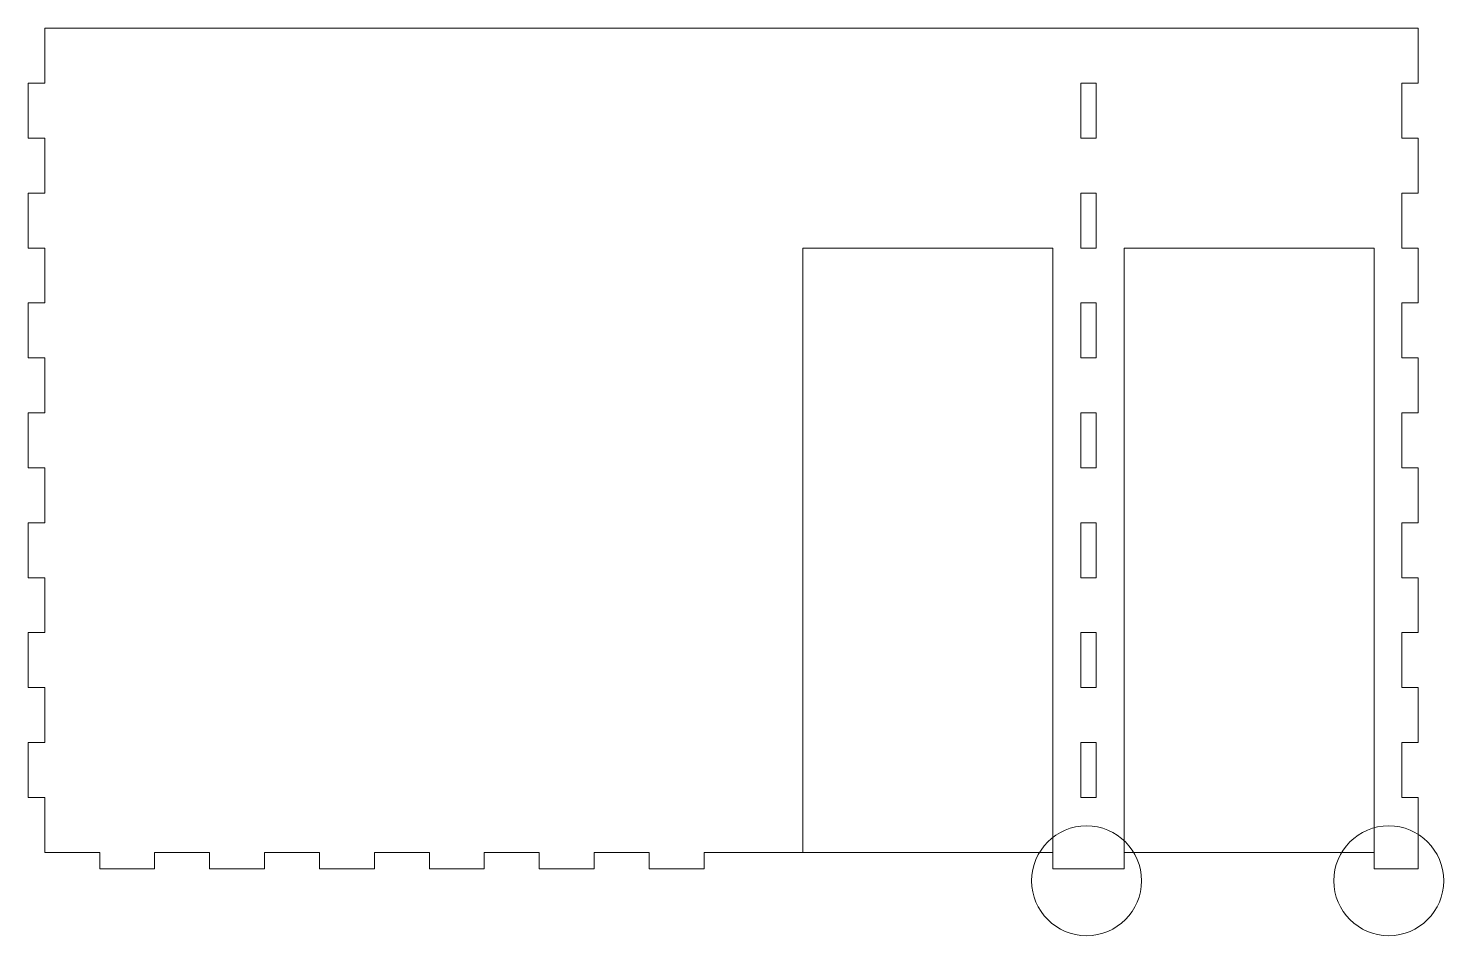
# Model space of a CAD drawing. Header units: millimetres. Extents: x -17105 to -8097, y 7860 to 10394.
# Drawn here: x -9038.1 to -8780.5, y 8039.3 to 8204.4 of the extents above; entities that cross this region are included whole.
import ezdxf

# ---------------------------------------------------------------- set-up
doc = ezdxf.new("R2010")
doc.units = ezdxf.units.MM
doc.layers.add('A-DETL-THIN', color=151, linetype='Continuous', lineweight=9)

msp = doc.modelspace()

# ---------------------------------------------------------------- linework, layer by layer
at = {"layer": 'A-DETL-THIN'}
for p, q in [((-9035.11, 8204.42), (-9035.11, 8194.42)), ((-8785.11, 8204.42), (-9035.11, 8204.42)), ((-9035.11, 8194.42), (-9035.11, 8204.42)), ((-8785.11, 8204.42), (-8785.11, 8194.42)), ((-8785.11, 8194.42), (-8785.11, 8204.42)), ((-9035.11, 8194.42), (-9038.11, 8194.42)), ((-9038.11, 8194.42), (-9038.11, 8184.42)), ((-8846.51, 8194.42), (-8843.71, 8194.42)), ((-8846.51, 8194.42), (-8846.51, 8184.42)), ((-8843.71, 8194.42), (-8843.71, 8184.42)), ((-8785.11, 8194.42), (-8788.11, 8194.42)), ((-8788.11, 8194.42), (-8788.11, 8184.42)), ((-9035.11, 8184.42), (-9038.11, 8184.42)), ((-9035.11, 8174.42), (-9035.11, 8184.42)), ((-8846.51, 8184.42), (-8843.71, 8184.42)), ((-8785.11, 8184.42), (-8788.11, 8184.42)), ((-8785.11, 8174.42), (-8785.11, 8184.42)), ((-9035.11, 8174.42), (-9038.11, 8174.42)), ((-9038.11, 8174.42), (-9038.11, 8164.42)), ((-8846.51, 8174.42), (-8843.71, 8174.42)), ((-8846.51, 8174.42), (-8846.51, 8164.42)), ((-8843.71, 8174.42), (-8843.71, 8164.42)), ((-8785.11, 8174.42), (-8788.11, 8174.42)), ((-8788.11, 8174.42), (-8788.11, 8164.42)), ((-9035.11, 8164.42), (-9038.11, 8164.42)), ((-9035.11, 8154.42), (-9035.11, 8164.42)), ((-8897.11, 8164.42), (-8897.11, 8054.42)), ((-8897.11, 8164.42), (-8851.61, 8164.42)), ((-8851.61, 8164.42), (-8851.61, 8051.42)), ((-8846.51, 8164.42), (-8843.71, 8164.42)), ((-8838.61, 8164.42), (-8838.61, 8051.42)), ((-8793.11, 8164.42), (-8838.61, 8164.42)), ((-8793.11, 8164.42), (-8793.11, 8051.42)), ((-8785.11, 8164.42), (-8788.11, 8164.42)), ((-8785.11, 8154.42), (-8785.11, 8164.42)), ((-9035.11, 8154.42), (-9038.11, 8154.42)), ((-9038.11, 8154.42), (-9038.11, 8144.42)), ((-8846.51, 8154.42), (-8843.71, 8154.42)), ((-8846.51, 8154.42), (-8846.51, 8144.42)), ((-8843.71, 8154.42), (-8843.71, 8144.42)), ((-8785.11, 8154.42), (-8788.11, 8154.42)), ((-8788.11, 8154.42), (-8788.11, 8144.42)), ((-9035.11, 8144.42), (-9038.11, 8144.42)), ((-9035.11, 8134.42), (-9035.11, 8144.42)), ((-8846.51, 8144.42), (-8843.71, 8144.42)), ((-8785.11, 8144.42), (-8788.11, 8144.42)), ((-8785.11, 8134.42), (-8785.11, 8144.42)), ((-9035.11, 8134.42), (-9038.11, 8134.42)), ((-9038.11, 8134.42), (-9038.11, 8124.42)), ((-8846.51, 8134.42), (-8843.71, 8134.42)), ((-8846.51, 8134.42), (-8846.51, 8124.42)), ((-8843.71, 8134.42), (-8843.71, 8124.42)), ((-8785.11, 8134.42), (-8788.11, 8134.42)), ((-8788.11, 8134.42), (-8788.11, 8124.42)), ((-9035.11, 8124.42), (-9038.11, 8124.42)), ((-9035.11, 8114.42), (-9035.11, 8124.42)), ((-8846.51, 8124.42), (-8843.71, 8124.42)), ((-8785.11, 8124.42), (-8788.11, 8124.42)), ((-8785.11, 8114.42), (-8785.11, 8124.42)), ((-9035.11, 8114.42), (-9038.11, 8114.42)), ((-9038.11, 8114.42), (-9038.11, 8104.42)), ((-8846.51, 8114.42), (-8843.71, 8114.42)), ((-8846.51, 8114.42), (-8846.51, 8104.42)), ((-8843.71, 8114.42), (-8843.71, 8104.42)), ((-8785.11, 8114.42), (-8788.11, 8114.42)), ((-8788.11, 8114.42), (-8788.11, 8104.42)), ((-9035.11, 8104.42), (-9038.11, 8104.42)), ((-9035.11, 8094.42), (-9035.11, 8104.42)), ((-8846.51, 8104.42), (-8843.71, 8104.42)), ((-8785.11, 8104.42), (-8788.11, 8104.42)), ((-8785.11, 8094.42), (-8785.11, 8104.42)), ((-9035.11, 8094.42), (-9038.11, 8094.42)), ((-9038.11, 8094.42), (-9038.11, 8084.42)), ((-8846.51, 8094.42), (-8843.71, 8094.42)), ((-8846.51, 8094.42), (-8846.51, 8084.42)), ((-8843.71, 8094.42), (-8843.71, 8084.42)), ((-8785.11, 8094.42), (-8788.11, 8094.42)), ((-8788.11, 8094.42), (-8788.11, 8084.42)), ((-9035.11, 8084.42), (-9038.11, 8084.42)), ((-9035.11, 8074.42), (-9035.11, 8084.42)), ((-8846.51, 8084.42), (-8843.71, 8084.42)), ((-8785.11, 8084.42), (-8788.11, 8084.42)), ((-8785.11, 8074.42), (-8785.11, 8084.42)), ((-9035.11, 8074.42), (-9038.11, 8074.42)), ((-9038.11, 8074.42), (-9038.11, 8064.42)), ((-8846.51, 8074.42), (-8843.71, 8074.42)), ((-8846.51, 8074.42), (-8846.51, 8064.42)), ((-8843.71, 8074.42), (-8843.71, 8064.42)), ((-8785.11, 8074.42), (-8788.11, 8074.42)), ((-8788.11, 8074.42), (-8788.11, 8064.42)), ((-9035.11, 8064.42), (-9038.11, 8064.42)), ((-9035.11, 8054.42), (-9035.11, 8064.42)), ((-8846.51, 8064.42), (-8843.71, 8064.42)), ((-8785.11, 8064.42), (-8788.11, 8064.42)), ((-8785.11, 8051.42), (-8785.11, 8064.42)), ((-9035.11, 8054.42), (-9025.11, 8054.42)), ((-9025.11, 8054.42), (-9025.11, 8051.42)), ((-9015.11, 8054.42), (-9015.11, 8051.42)), ((-9005.11, 8054.42), (-9015.11, 8054.42)), ((-9005.11, 8054.42), (-9005.11, 8051.42)), ((-8995.11, 8054.42), (-8995.11, 8051.42)), ((-8985.11, 8054.42), (-8995.11, 8054.42)), ((-8985.11, 8054.42), (-8985.11, 8051.42)), ((-8975.11, 8054.42), (-8975.11, 8051.42)), ((-8965.11, 8054.42), (-8975.11, 8054.42)), ((-8965.11, 8054.42), (-8965.11, 8051.42)), ((-8955.11, 8054.42), (-8955.11, 8051.42)), ((-8945.11, 8054.42), (-8955.11, 8054.42)), ((-8945.11, 8054.42), (-8945.11, 8051.42)), ((-8935.11, 8054.42), (-8935.11, 8051.42)), ((-8925.11, 8054.42), (-8935.11, 8054.42)), ((-8925.11, 8054.42), (-8925.11, 8051.42)), ((-8915.11, 8054.42), (-8915.11, 8051.42)), ((-8915.11, 8054.42), (-8897.11, 8054.42)), ((-8897.11, 8054.42), (-8851.61, 8054.42)), ((-8838.61, 8054.42), (-8793.11, 8054.42)), ((-9025.11, 8051.42), (-9015.11, 8051.42)), ((-9005.11, 8051.42), (-8995.11, 8051.42)), ((-8985.11, 8051.42), (-8975.11, 8051.42)), ((-8965.11, 8051.42), (-8955.11, 8051.42)), ((-8945.11, 8051.42), (-8935.11, 8051.42)), ((-8925.11, 8051.42), (-8915.11, 8051.42)), ((-8838.61, 8051.42), (-8851.61, 8051.42)), ((-8793.11, 8051.42), (-8785.11, 8051.42))]:
    msp.add_line(p, q, dxfattribs=at)
for centre in [(-8845.47, 8049.26), (-8790.47, 8049.26)]:
    msp.add_circle(centre, 10, dxfattribs=at)

doc.saveas('drawing.dxf')
